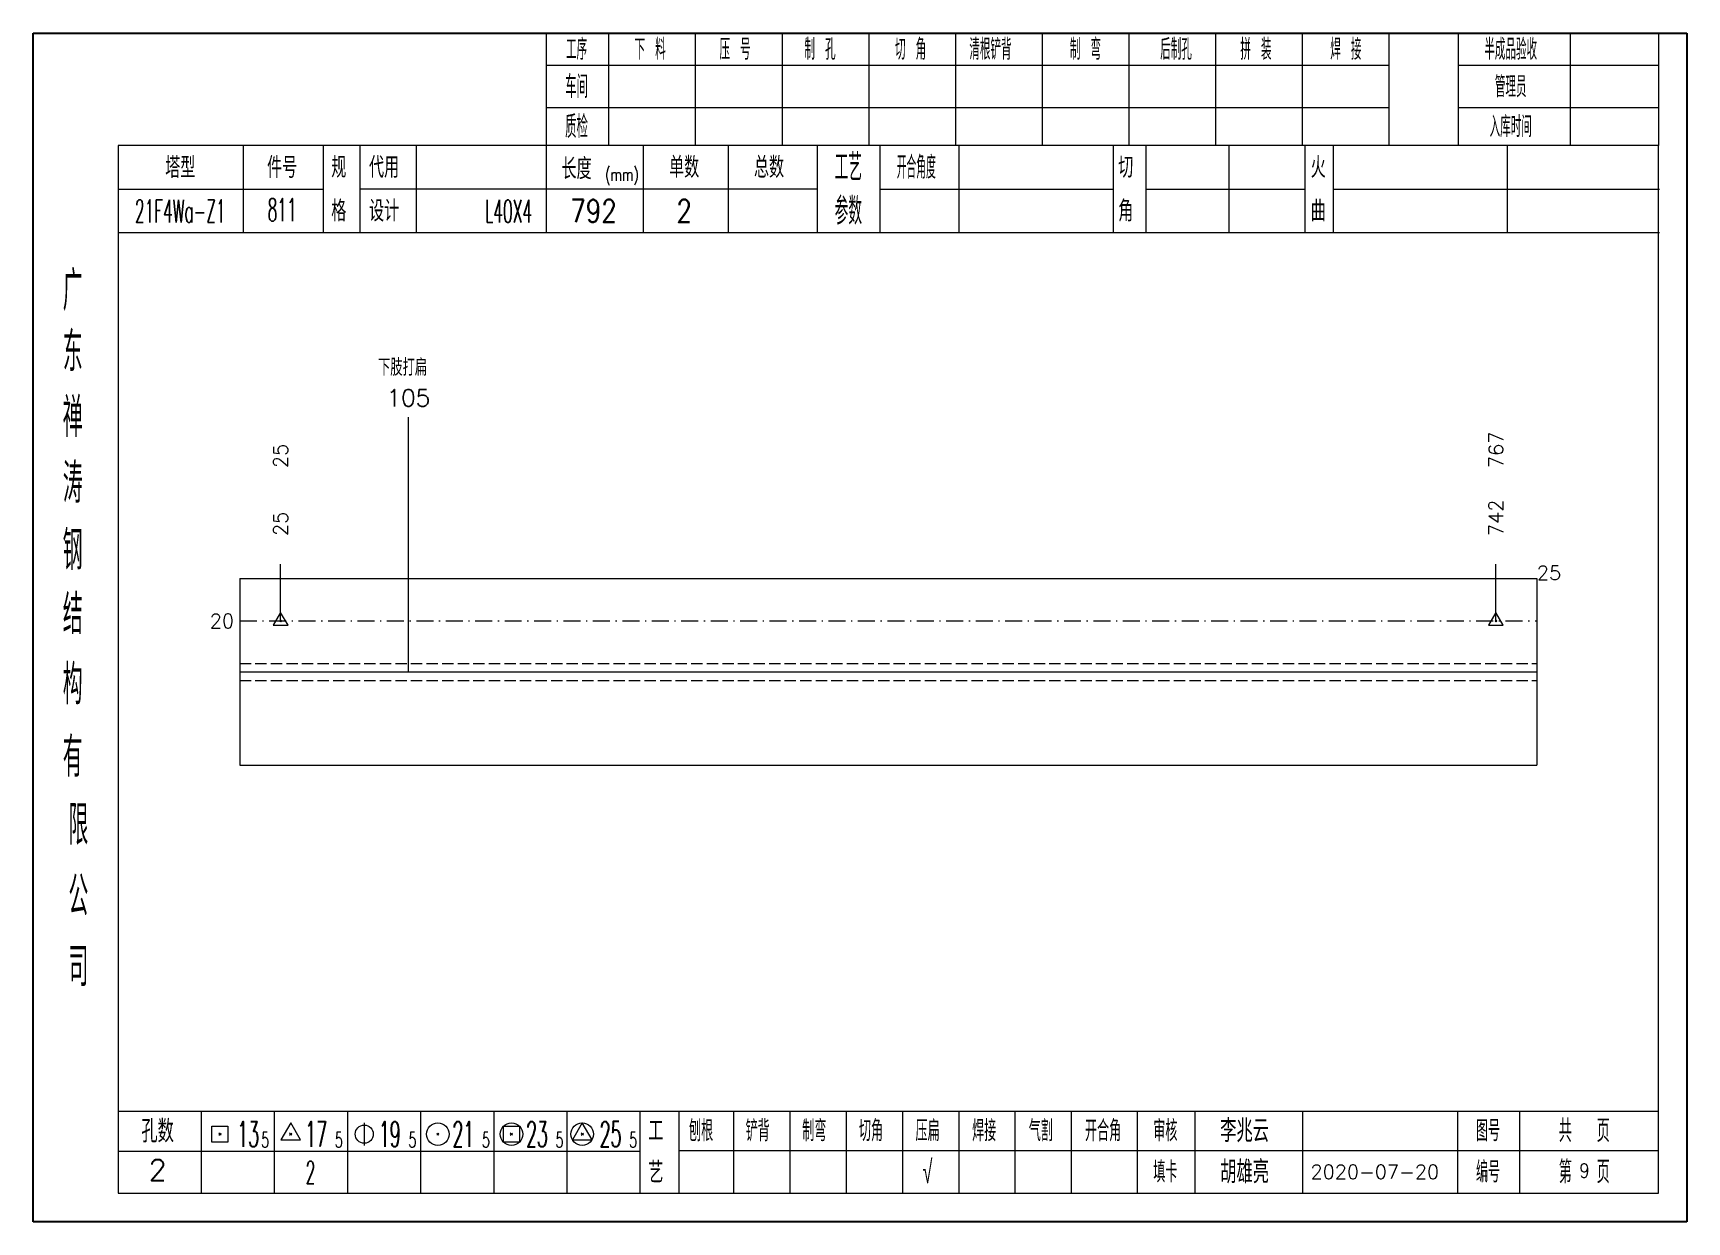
# Model space of a CAD drawing. Extents: x 1310 to 15542, y -76 to 8381.
# Drawn here: x 4013.5 to 4305.6, y 933.9 to 1143.8 of the extents above; entities that cross this region are included whole.
import ezdxf
from ezdxf.enums import TextEntityAlignment as Align

# ---------------------------------------------------------------- set-up
doc = ezdxf.new("R2010")
doc.units = 0
doc.header["$MEASUREMENT"] = 0
doc.linetypes.add('一点画线', pattern=[5.2, 3, -1, 0.2, -1])
doc.linetypes.add('虚线', pattern=[2.75, 2, -0.75])
doc.layers.get('0').update_dxf_attribs({"linetype": 'CONTINUOUS', "lineweight": 25})
for name, color, linetype, lineweight in [('1', 7, 'CONTINUOUS', 25), ('2', 7, 'CONTINUOUS', 25), ('4', 7, 'CONTINUOUS', 25), ('5', 7, 'CONTINUOUS', 25)]:
    doc.layers.add(name, color=color, linetype=linetype, lineweight=lineweight)
doc.styles.get("Standard").update_dxf_attribs({"font": 'simplex.shx', "width": 0.7, "height": 3, "bigfont": 'gbhzfs.shx'})

msp = doc.modelspace()

# ---------------------------------------------------------------- texts
at = {"color": 7, "linetype": 'Continuous', "lineweight": 13}
for s, p in [('767', (4271.859, 1067.004)), ('25', (4057.194, 1067.004))]:
    msp.add_text(s, height=2.5, rotation=90, dxfattribs=at).set_placement(p, align=Align.MIDDLE_LEFT)
at = {"color": 8, "linetype": 'Continuous', "lineweight": 9}
for s, p in [('742', (4271.859, 1055.004)), ('25', (4057.194, 1055.004))]:
    msp.add_text(s, height=2.5, rotation=90, dxfattribs=at).set_placement(p, align=Align.MIDDLE_LEFT)
at = {"color": 7, "linetype": 'Continuous', "lineweight": 13}
msp.add_text('25', height=2.5, dxfattribs=at).set_placement((4279.092, 1048.504), align=Align.MIDDLE_LEFT)
msp.add_text('20', height=2.5, dxfattribs=at).set_placement((4048.962, 1040.004), align=Align.MIDDLE_RIGHT)
at = {"layer": '2', "color": 7, "linetype": 'Continuous', "lineweight": 13}
for s, p in [('下肢打扁', (4078.73, 1082.4)), ('105', (4079.76, 1077.004))]:
    msp.add_text(s, height=3, dxfattribs=at).set_placement(p, align=Align.BOTTOM_CENTER)
at = {"layer": '4', "color": 1, "linetype": 'Continuous', "lineweight": 25}
for s, height, width, p in [('工序', 3.7, 0.7, (4109.462, 1140.961)), ('下 料', 3.7, 0.7, (4122.462, 1140.961)), ('压 号', 3.7, 0.7, (4137.462, 1140.961)), ('制 孔', 3.7, 0.7, (4152.462, 1140.961)), ('切 角', 3.7, 0.7, (4168.462, 1140.961)), ('清根铲背 ', 3.7, 0.7, (4183.462, 1140.961)), (' 制 弯', 3.7, 0.7, (4198.462, 1140.961)), (' 后制孔', 3.7, 0.7, (4214.462, 1140.961)), ('拼 装', 3.7, 0.7, (4229.462, 1140.961)), (' 焊 接', 3.7, 0.7, (4244.462, 1140.961)), ('半成品验收', 3.7, 0.7, (4274.462, 1140.961)), ('车间', 4, 0.7, (4109.462, 1134.361)), ('管理员', 3.7, 0.7, (4274.462, 1134.361)), ('质检', 4, 0.7, (4109.462, 1127.301)), ('入库时间', 3.7, 0.7, (4274.462, 1127.301)), ('工艺', 4.8, 0.7, (4157.462, 1120.121)), ('开合角度', 4, 0.6, (4169.462, 1120.121)), ('(mm)', 2.24, 0.7, (4117.462, 1118.861)), ('21F4Wa-Z1', 4, 0.5, (4039.462, 1112.381)), ('811', 4, 0.5, (4057.462, 1112.631)), ('L40X4', 4, 0.5, (4097.462, 1112.361)), ('792', 4, 0.8, (4112.462, 1112.411)), ('2', 4, 0.8, (4128.462, 1112.411)), ('参数', 4.8, 0.7, (4157.462, 1112.411)), ('广', 6.96, 0.7, (4020.462, 1098.331)), ('东', 6.96, 0.7, (4020.462, 1087.541)), ('禅', 6.96, 0.7, (4020.462, 1075.951)), ('涛', 6.96, 0.7, (4020.462, 1064.351)), ('钢', 6.96, 0.7, (4020.462, 1052.461)), ('结', 6.96, 0.7, (4020.462, 1041.151)), ('构', 6.96, 0.7, (4020.462, 1028.771)), ('有', 6.96, 0.7, (4020.462, 1015.961)), ('限', 6.96, 0.7, (4021.462, 1003.961)), ('公', 6.96, 0.7, (4021.462, 991.421)), ('司', 6.96, 0.7, (4021.462, 978.941)), ('13', 4.47, 0.5, (4051.462, 949.361)), ('5', 2.68, 0.6, (4054.462, 948.361)), ('17', 4.47, 0.5, (4063.462, 949.361)), ('5', 2.68, 0.6, (4067.462, 948.361)), ('19', 4.47, 0.5, (4076.462, 949.361)), ('5', 2.68, 0.6, (4080.462, 948.361)), ('21', 4.47, 0.5, (4089.462, 949.361)), ('5', 2.68, 0.6, (4093.462, 948.361)), ('23', 4.47, 0.5, (4102.462, 949.361)), ('5', 2.68, 0.6, (4106.462, 948.361)), ('25', 4.47, 0.5, (4115.462, 949.361)), ('5', 2.68, 0.6, (4119.462, 948.361)), ('刨根', 3.7, 0.8, (4131.462, 949.961)), ('铲背', 3.7, 0.8, (4141.462, 949.961)), ('制弯', 3.7, 0.8, (4151.462, 949.961)), ('切角', 3.7, 0.8, (4161.462, 949.961)), ('压扁', 3.7, 0.8, (4171.462, 949.961)), ('焊接', 3.7, 0.8, (4181.462, 949.961)), ('气割', 3.7, 0.8, (4191.462, 949.961)), ('开合角', 3.7, 0.8, (4202.462, 949.961)), ('审核', 3.7, 0.8, (4213.462, 949.961)), ('图号', 3.7, 0.8, (4270.462, 949.961)), ('共  页', 4, 0.8, (4287.462, 949.961)), ('2', 4, 0.5, (4062.462, 942.611)), ('√', 4, 0.6, (4171.462, 942.691)), ('填卡', 3.7, 0.8, (4213.462, 942.691)), ('编号', 3.7, 0.8, (4270.462, 942.691)), ('第  页', 4, 0.8, (4287.462, 942.691))]:
    msp.add_text(s, height=height, dxfattribs=dict(at, width=width)).set_placement(p, align=Align.MIDDLE_CENTER)
for s, height, p in [('塔型', 3.7, (4039.462, 1120.091)), ('件号', 3.7, (4057.462, 1120.091)), ('规', 3.7, (4067.462, 1120.121)), ('代用', 3.7, (4075.462, 1120.121)), ('长度', 3.7, (4109.462, 1119.861)), ('单数', 3.7, (4128.462, 1120.121)), ('总数', 3.7, (4143.462, 1120.121)), ('切', 3.7, (4206.462, 1120.121)), ('火', 3.7, (4240.462, 1120.121)), ('格', 3.7, (4067.462, 1112.411)), ('设计', 3.7, (4075.462, 1112.411)), ('角', 3.7, (4206.462, 1112.411)), ('曲', 3.7, (4240.462, 1112.411)), ('李兆云', 4, (4227.462, 949.961)), ('孔数', 4, (4035.462, 949.881)), ('工', 3.7, (4123.462, 949.961)), ('2', 3.7, (4035.462, 943.051)), ('艺', 3.7, (4123.462, 942.611)), ('胡雄亮', 4, (4227.462, 942.691)), ('2020-07-20', 2.5, (4250.462, 942.691))]:
    msp.add_text(s, height=height, dxfattribs=at).set_placement(p, align=Align.MIDDLE_CENTER)
at = {"layer": '4', "color": 6, "linetype": 'Continuous', "lineweight": 25, "width": 0.8}
msp.add_text('9', height=2.5, dxfattribs=at).set_placement((4287.487, 942.919), align=Align.MIDDLE_CENTER)

# ---------------------------------------------------------------- blocks, each defined once
blk = doc.blocks.new('孔17.5')
at = {"layer": '5', "color": 7, "linetype": 'Continuous', "lineweight": 13}
for p, q in [((0, 1), (-0.866, -0.5)), ((-0.1, -0.1), (0.1, 0.1)), ((0.1, -0.1), (-0.1, 0.1)), ((0.866, -0.5), (0, 1)), ((-0.866, -0.5), (0.866, -0.5))]:
    blk.add_line(p, q, dxfattribs=at)
blk = doc.blocks.new('CTJGK')
at = {"color": 6, "linetype": 'Continuous'}
for p, q in [((0, 209.97), (292.13, 209.97)), ((0, 0), (0, 209.97)), ((292.13, 209.97), (292.13, 0)), ((292.13, 0), (0, 0))]:
    blk.add_line(p, q, dxfattribs=at)

# ---------------------------------------------------------------- linework, layer by layer
at = {"color": 7, "linetype": 'Continuous', "lineweight": 13}
for p, q in [((4057.194, 1040.004), (4057.194, 1050.004)), ((4271.859, 1040.004), (4271.859, 1050.004))]:
    msp.add_line(p, q, dxfattribs=at)
at = {"color": 7, "linetype": 'Continuous', "lineweight": 18}
for p, q in [((4049.962, 1047.504), (4049.962, 1014.504)), ((4049.962, 1047.504), (4279.092, 1047.504)), ((4279.092, 1047.504), (4279.092, 1014.504)), ((4049.962, 1031.004), (4279.092, 1031.004))]:
    msp.add_line(p, q, dxfattribs=at)
at = {"color": 3, "linetype": '一点画线', "lineweight": 13}
msp.add_line((4049.962, 1040.004), (4279.092, 1040.004), dxfattribs=at)
at = {"color": 1, "linetype": '虚线', "lineweight": 18}
for p, q in [((4049.962, 1032.504), (4279.092, 1032.504)), ((4049.962, 1029.504), (4279.092, 1029.504))]:
    msp.add_line(p, q, dxfattribs=at)
at = {"layer": '1', "color": 7, "linetype": 'Continuous', "lineweight": 18}
msp.add_line((4049.962, 1014.504), (4279.092, 1014.504), dxfattribs=at)
at = {"layer": '2', "color": 7, "linetype": 'Continuous', "lineweight": 13}
msp.add_line((4079.76, 1031.004), (4079.76, 1076.004), dxfattribs=at)
at = {"layer": '4', "color": 1, "linetype": 'Continuous', "lineweight": 18}
for p, q in [((4013.462, 1143.831), (4013.462, 933.861)), ((4305.592, 1143.831), (4013.462, 1143.831)), ((4104.092, 1143.831), (4104.092, 1123.991)), ((4115.122, 1143.831), (4115.122, 1123.971)), ((4130.432, 1143.831), (4130.432, 1123.971)), ((4145.752, 1143.831), (4145.752, 1123.971)), ((4161.062, 1143.831), (4161.062, 1123.971)), ((4176.372, 1143.831), (4176.372, 1123.971)), ((4191.682, 1143.831), (4191.682, 1123.971)), ((4207.002, 1143.831), (4207.002, 1123.971)), ((4222.312, 1143.831), (4222.312, 1123.971)), ((4237.622, 1143.831), (4237.622, 1123.971)), ((4252.932, 1143.831), (4252.932, 1123.991)), ((4252.932, 1143.831), (4252.932, 1123.971)), ((4265.212, 1143.831), (4265.212, 1123.971)), ((4284.962, 1143.831), (4284.962, 1123.971)), ((4300.542, 1143.831), (4300.542, 1123.971)), ((4305.592, 1114.031), (4305.592, 1143.831)), ((4252.932, 1138.101), (4104.092, 1138.101)), ((4300.542, 1138.101), (4265.212, 1138.101)), ((4252.932, 1130.621), (4104.092, 1130.621)), ((4300.542, 1130.621), (4265.212, 1130.621)), ((4028.472, 1123.971), (4028.472, 938.911)), ((4300.542, 1123.971), (4028.472, 1123.971)), ((4050.592, 1123.981), (4050.592, 1108.561)), ((4064.742, 1108.561), (4064.742, 1123.971)), ((4071.242, 1108.561), (4071.242, 1123.971)), ((4081.112, 1123.971), (4081.112, 1108.561)), ((4104.092, 1123.991), (4104.092, 1108.561)), ((4121.212, 1123.971), (4121.212, 1108.561)), ((4136.262, 1123.971), (4136.262, 1108.561)), ((4151.962, 1123.971), (4151.962, 1108.561)), ((4163.022, 1123.971), (4163.022, 1108.561)), ((4176.972, 1123.971), (4176.972, 1108.561)), ((4204.272, 1123.971), (4204.272, 1108.561)), ((4210.032, 1123.971), (4210.032, 1108.561)), ((4224.652, 1123.971), (4224.652, 1108.561)), ((4238.112, 1123.971), (4238.112, 1108.561)), ((4243.102, 1123.971), (4243.102, 1108.561)), ((4273.842, 1123.971), (4273.842, 1108.561)), ((4300.542, 938.911), (4300.542, 1123.971)), ((4064.742, 1116.211), (4028.472, 1116.211)), ((4151.962, 1116.261), (4071.242, 1116.261)), ((4163.022, 1116.261), (4204.272, 1116.261)), ((4210.032, 1116.261), (4238.112, 1116.261)), ((4243.102, 1116.261), (4300.722, 1116.261)), ((4305.592, 933.861), (4305.592, 1114.031)), ((4300.722, 1108.561), (4028.472, 1108.561)), ((4028.472, 953.441), (4300.542, 953.441)), ((4043.162, 953.441), (4043.162, 938.911)), ((4056.092, 938.911), (4056.092, 953.441)), ((4069.022, 953.441), (4069.022, 938.911)), ((4081.942, 938.911), (4081.942, 953.441)), ((4094.872, 953.441), (4094.872, 938.911)), ((4107.802, 938.911), (4107.802, 953.441)), ((4120.722, 938.911), (4120.722, 953.441)), ((4127.592, 938.911), (4127.592, 953.441)), ((4137.252, 938.911), (4137.252, 953.441)), ((4147.192, 938.911), (4147.192, 953.441)), ((4157.132, 938.911), (4157.132, 953.441)), ((4167.082, 938.911), (4167.082, 953.441)), ((4177.022, 938.911), (4177.022, 953.441)), ((4186.962, 938.911), (4186.962, 953.441)), ((4196.912, 938.911), (4196.912, 953.441)), ((4208.552, 938.911), (4208.552, 953.441)), ((4218.702, 938.911), (4218.702, 953.441)), ((4237.762, 938.911), (4237.762, 953.441)), ((4265.142, 938.911), (4265.142, 953.441)), ((4276.102, 938.911), (4276.102, 953.441)), ((4120.722, 946.311), (4028.472, 946.311)), ((4127.552, 946.471), (4300.542, 946.471)), ((4028.472, 938.911), (4300.542, 938.911)), ((4013.462, 933.861), (4305.592, 933.861))]:
    msp.add_line(p, q, dxfattribs=at)
at = {"layer": '4', "color": 7, "linetype": 'Continuous', "lineweight": 13}
for p, q in [((4045.048, 947.947), (4045.048, 950.775)), ((4045.048, 950.775), (4047.876, 950.775)), ((4046.262, 949.161), (4046.662, 949.561)), ((4046.662, 949.161), (4046.262, 949.561)), ((4047.876, 950.775), (4047.876, 947.947)), ((4058.962, 951.361), (4057.23, 948.361)), ((4058.762, 949.161), (4059.162, 949.561)), ((4059.162, 949.161), (4058.762, 949.561)), ((4060.694, 948.361), (4058.962, 951.361)), ((4071.962, 951.361), (4071.962, 947.361)), ((4084.762, 949.161), (4085.162, 949.561)), ((4085.162, 949.161), (4084.762, 949.561)), ((4096.548, 947.947), (4096.548, 950.775)), ((4096.548, 950.775), (4099.376, 950.775)), ((4097.762, 949.161), (4098.162, 949.561)), ((4098.162, 949.161), (4097.762, 949.561)), ((4099.376, 950.775), (4099.376, 947.947)), ((4110.462, 951.361), (4108.73, 948.361)), ((4110.262, 949.161), (4110.662, 949.561)), ((4110.662, 949.161), (4110.262, 949.561)), ((4112.194, 948.361), (4110.462, 951.361)), ((4047.876, 947.947), (4045.048, 947.947)), ((4057.23, 948.361), (4060.694, 948.361)), ((4099.376, 947.947), (4096.548, 947.947)), ((4108.73, 948.361), (4112.194, 948.361))]:
    msp.add_line(p, q, dxfattribs=at)
for centre, radius in [((4071.962, 949.361), 1.6), ((4084.962, 949.361), 2), ((4097.962, 949.361), 2), ((4110.462, 949.361), 2)]:
    msp.add_circle(centre, radius, dxfattribs=at)

# ---------------------------------------------------------------- block references
at = {"color": 0, "linetype": 'Continuous'}
msp.add_blockref('CTJGK', (4013.462, 933.861), dxfattribs=at)
at = {"color": 8, "linetype": 'Continuous', "lineweight": 9, "xscale": 1.5, "yscale": 1.5, "zscale": 1.5}
for p in [(4057.194, 1040.004), (4271.859, 1040.004)]:
    msp.add_blockref('孔17.5', p, dxfattribs=at)

msp.set_redraw_order([(e.dxf.handle, doc.entitydb.next_handle()) for e in msp.query("TEXT MTEXT ATTDEF DIMENSION ARC_DIMENSION")])  # texts and dimensions are drawn at this point

doc.saveas('drawing.dxf')
